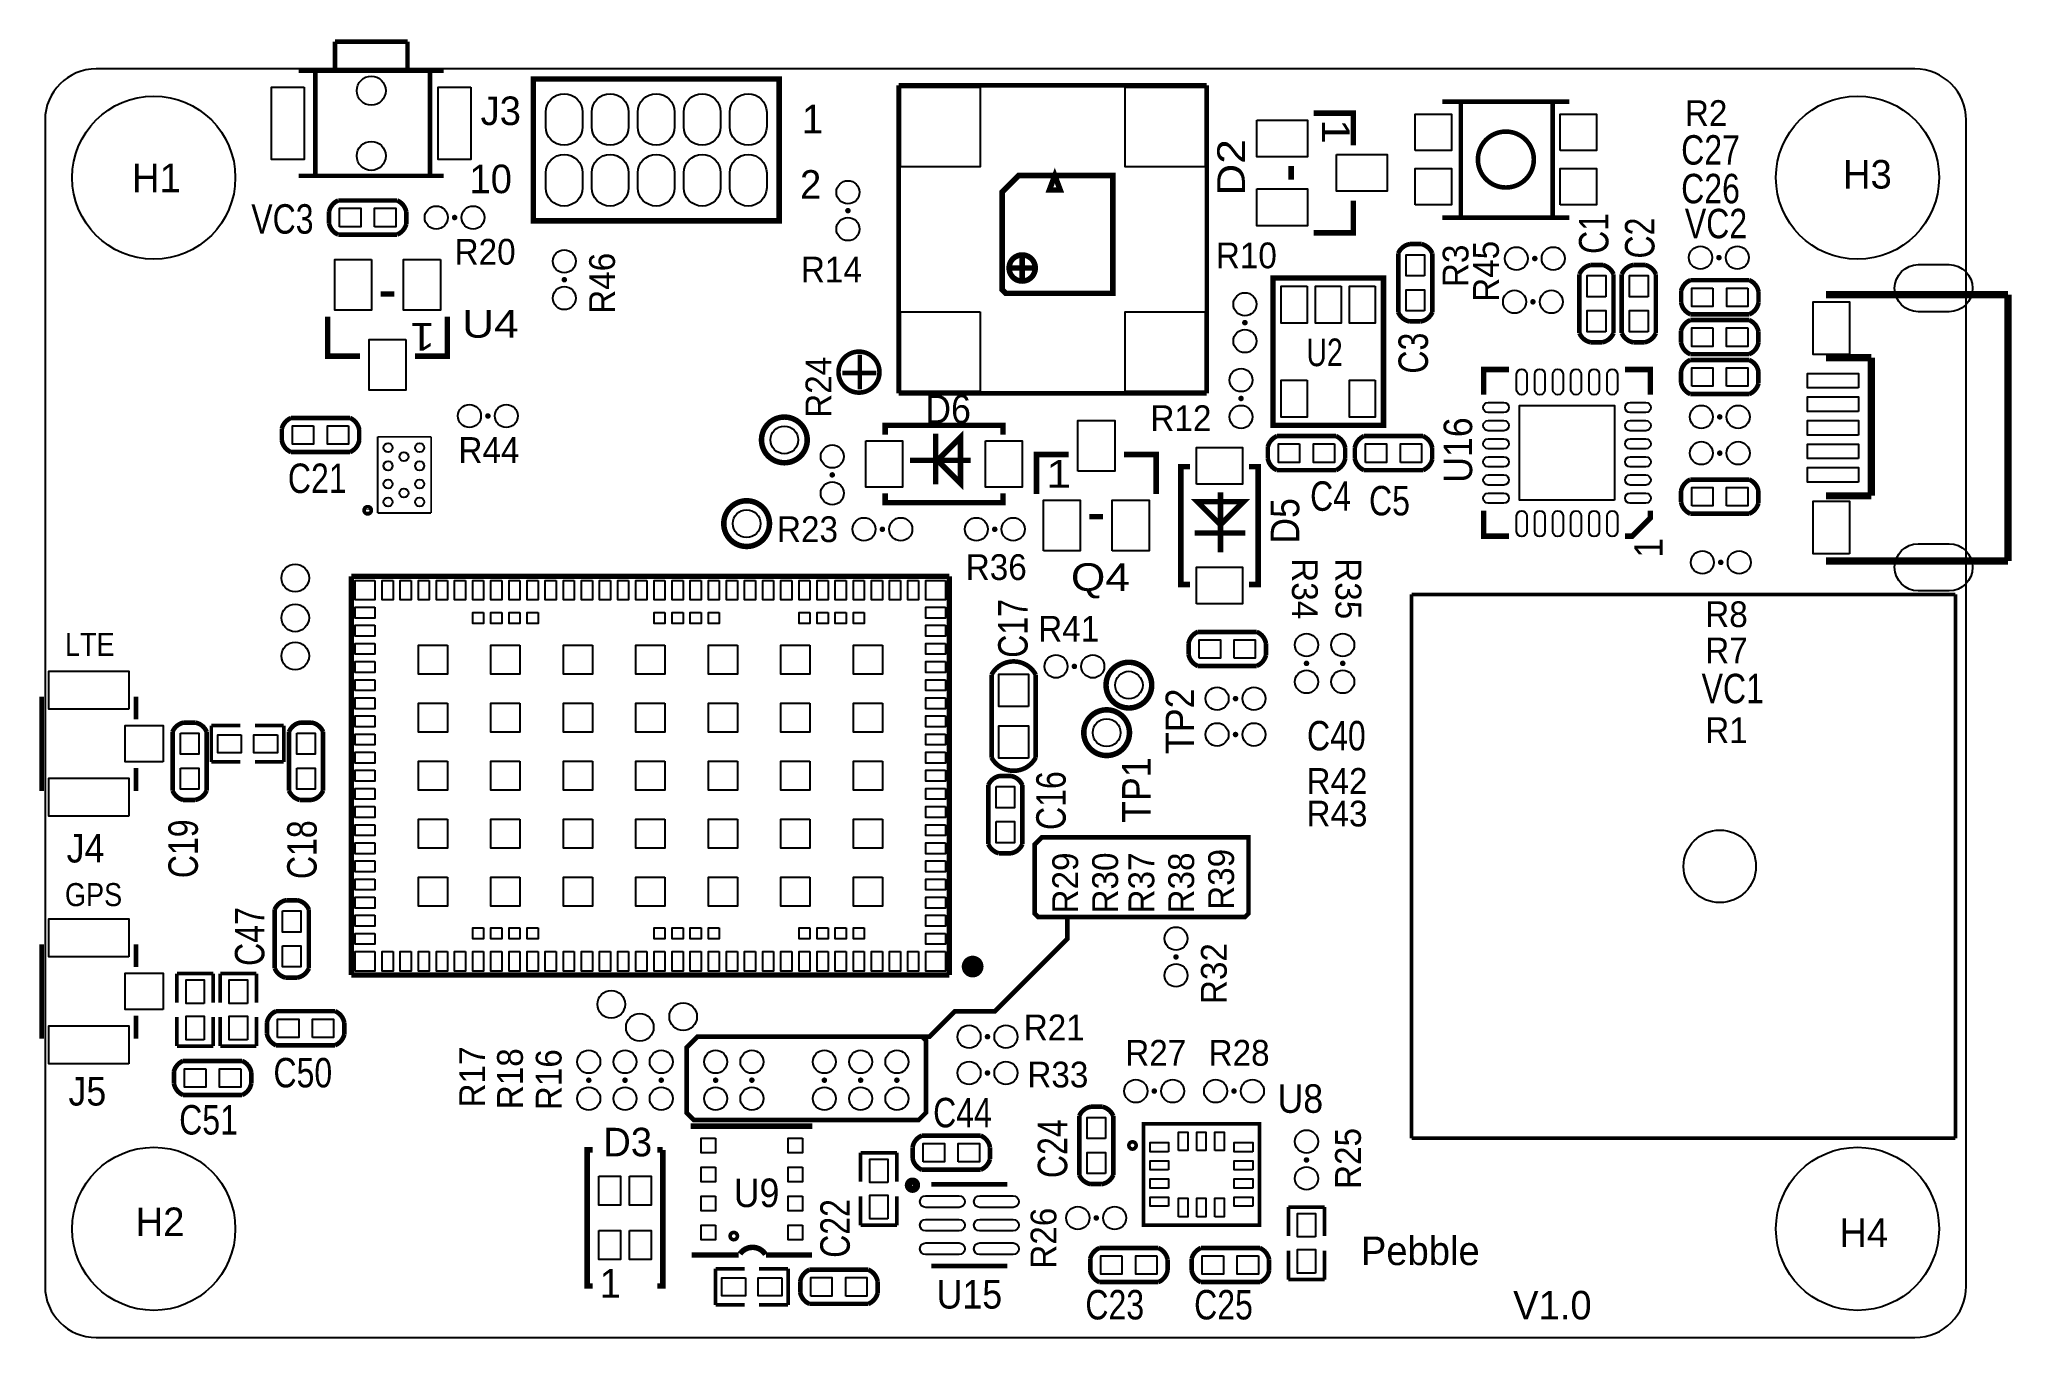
# Model space of a CAD drawing. Extents: x -0.2 to 54.2, y 0 to 35.8.
import ezdxf
from ezdxf.enums import TextEntityAlignment as Align

# ---------------------------------------------------------------- set-up
doc = ezdxf.new("R2010")
doc.units = 0
for name, color, linetype in [('BG_OUTLINE', 254, 'CONTINUOUS'), ('BG_SILKSCREEN_TOP', 6, 'CONTINUOUS'), ('PG_SILKSCREEN_TOP', 6, 'CONTINUOUS'), ('PIN_TOP', 92, 'CONTINUOUS'), ('RD_SILKSCREEN_TOP', 6, 'CONTINUOUS')]:
    doc.layers.add(name, color=color, linetype=linetype)

msp = doc.modelspace()

# ---------------------------------------------------------------- texts
at = {"layer": 'BG_SILKSCREEN_TOP', "width": 0.88}
for s, p in [('LTE', (0.550139, 18.804738)), ('GPS', (0.550139, 11.902999))]:
    msp.add_text(s, height=0.635, dxfattribs=at).set_placement(p)
at = {"layer": 'BG_SILKSCREEN_TOP'}
msp.add_text('Pebble', height=0.7874, dxfattribs=at).set_placement((36.299902, 1.999996))
at = {"layer": 'PG_SILKSCREEN_TOP'}
for s, p in [('1', (20.8788, 33.2232)), ('10', (11.7094, 31.5722)), ('2', (20.828, 31.4198)), ('1', (15.299995, 1.099998)), ('V1.0', (40.499894, 0.499999))]:
    msp.add_text(s, height=0.7874, dxfattribs=at).set_placement(p)
at = {"layer": 'PG_SILKSCREEN_TOP', "width": 1.2}
for rotation, p in [(270, (35.2298, 33.274)), (180, (10.414, 27.9908))]:
    msp.add_text('1', height=0.762, rotation=rotation, dxfattribs=at).set_placement(p, align=Align.CENTER)
msp.add_text('1', height=0.762, dxfattribs=at).set_placement((27.9654, 23.4442), align=Align.CENTER)
at = {"layer": 'PG_SILKSCREEN_TOP'}
for s, height, width, p in [('o', 0.180111, 0.799464, (8.9662, 22.7584)), ('1', 0.7874, 0.935484, (44.6278, 21.5138))]:
    msp.add_text(s, height=height, rotation=90, dxfattribs=dict(at, width=width)).set_placement(p)
at = {"layer": 'RD_SILKSCREEN_TOP'}
msp.add_text('J3', height=0.7874, dxfattribs=at).set_placement((12.573, 33.4518), align=Align.CENTER)
for s, height, width, p in [('R2', 0.7112, 0.964286, (45.2374, 33.4264)), ('C27', 0.8128, 0.8125, (45.1358, 32.3596)), ('C26', 0.8128, 0.8125, (45.1358, 31.2928)), ('VC3', 0.8128, 0.8125, (5.6896, 30.4546)), ('VC2', 0.8128, 0.8125, (45.2374, 30.3276)), ('R20', 0.7112, 0.964286, (11.300003, 29.59989)), ('R10', 0.7112, 0.964286, (32.29991, 29.49989)), ('R14', 0.7112, 0.964286, (20.8534, 29.1084)), ('U4', 0.762, 1.2, (11.5062, 27.5844)), ('U2', 0.762, 0.766667, (34.799905, 26.799896)), ('D6', 0.7874, 0.935484, (24.2824, 25.2222)), ('R12', 0.7112, 0.964286, (30.494478, 25.008002)), ('R44', 0.7112, 0.964286, (11.4046, 24.13)), ('C21', 0.8128, 0.8125, (6.700012, 23.300004)), ('C4', 0.8128, 0.8125, (34.8996, 22.8092)), ('C5', 0.8128, 0.8125, (36.5252, 22.6822)), ('R23', 0.7112, 0.964286, (20.193, 21.9456)), ('R36', 0.7112, 0.964286, (25.399898, 20.900009)), ('Q4', 0.762, 1.2, (28.299893, 20.60001)), ('R8', 0.7112, 0.964286, (45.799908, 19.600012)), ('R41', 0.7112, 0.964286, (27.399894, 19.200012)), ('R7', 0.7112, 0.964286, (45.799908, 18.599988)), ('VC1', 0.8128, 0.8125, (45.699909, 17.49999)), ('C40', 0.8128, 0.8125, (34.813494, 16.199206)), ('R1', 0.7112, 0.964286, (45.799908, 16.399993)), ('R42', 0.7112, 0.964286, (34.799905, 14.999995)), ('R43', 0.7112, 0.964286, (34.799905, 14.099997)), ('R21', 0.7112, 0.964286, (26.999895, 8.200009)), ('R27', 0.7112, 0.964286, (29.79989, 7.50001)), ('R28', 0.7112, 0.964286, (32.09991, 7.50001)), ('C50', 0.8128, 0.8125, (6.301588, 6.901739)), ('R33', 0.7112, 0.964286, (27.099895, 6.900012)), ('C44', 0.8128, 0.8125, (24.500002, 5.799988)), ('U8', 0.7874, 0.935484, (33.999907, 6.199988)), ('C51', 0.8128, 0.8125, (3.700932, 5.601411)), ('U9', 0.7874, 0.935484, (18.999987, 3.599993)), ('C23', 0.8128, 0.8125, (28.699892, 0.499999)), ('C25', 0.8128, 0.8125, (31.699911, 0.499999))]:
    msp.add_text(s, height=height, dxfattribs=dict(at, width=width)).set_placement(p)
for s, height, rotation, width, p in [('D2', 0.762, 90, 1.2, (33.099908, 31.499912)), ('C1', 0.8128, 90, 0.8125, (43.1292, 29.8958)), ('C2', 0.8128, 90, 0.8125, (44.3992, 29.7688)), ('R3', 0.7112, 90, 0.964286, (39.2684, 28.9814)), ('R45', 0.7112, 90, 0.964286, (40.1066, 28.575)), ('R46', 0.7112, 90, 0.964286, (15.7226, 28.2448)), ('C3', 0.8128, 90, 0.8125, (38.1508, 26.5938)), ('R24', 0.7112, 90, 0.964286, (21.6916, 25.3746)), ('D5', 0.7874, 90, 0.935484, (34.599905, 21.900007)), ('R34', 0.7112, 270, 0.964286, (34.399906, 21.500008)), ('R35', 0.7112, 270, 0.964286, (35.599903, 21.500008)), ('C17', 0.8128, 90, 0.8125, (27.106829, 18.754725)), ('TP2', 0.7874, 90, 0.935484, (31.699911, 16.099993)), ('TP1', 0.7874, 90, 0.935484, (30.499888, 14.199997)), ('C16', 0.8128, 90, 0.8125, (28.157094, 14.003528)), ('C19', 0.8128, 90, 0.8125, (4.2164, 12.6746)), ('C18', 0.8128, 90, 0.8125, (7.493, 12.6492)), ('R29', 0.7112, 90, 0.964286, (28.499892, 11.700002)), ('R30', 0.7112, 90, 0.964286, (29.59989, 11.700002)), ('R37', 0.7112, 90, 0.964286, (30.599888, 11.700002)), ('R38', 0.7112, 90, 0.964286, (31.699911, 11.700002)), ('R39', 0.7112, 90, 0.964286, (32.799909, 11.800002)), ('C47', 0.8128, 90, 0.8125, (6.051525, 10.252583)), ('R32', 0.7112, 90, 0.964286, (32.599909, 9.200007)), ('R17', 0.7112, 90, 0.964286, (12.1412, 6.35)), ('R18', 0.7112, 90, 0.964286, (13.1826, 6.2992)), ('R16', 0.7112, 90, 0.964286, (14.2494, 6.2738)), ('C24', 0.8128, 90, 0.8125, (28.199893, 4.399991)), ('R25', 0.7112, 90, 0.964286, (36.299902, 4.099992)), ('C22', 0.8128, 90, 0.8125, (22.200006, 2.199996)), ('R26', 0.7112, 90, 0.964286, (27.899893, 1.899996))]:
    msp.add_text(s, height=height, rotation=rotation, dxfattribs=dict(at, width=width)).set_placement(p)
for s, p in [('H1', (2.399995, 31.599911)), ('H3', (49.599901, 31.699911)), ('D3', (15.399995, 4.99999)), ('H2', (2.499995, 2.799994)), ('H4', (49.499901, 2.499995))]:
    msp.add_text(s, height=0.7874, dxfattribs=at).set_placement(p)
at = {"layer": 'RD_SILKSCREEN_TOP', "width": 0.935484}
msp.add_text('U16', height=0.7874, rotation=90, dxfattribs=at).set_placement((39.37, 24.4856), align=Align.CENTER)
for s, p in [('J4', (1.1176, 13.1064)), ('J5', (1.1684, 6.4008)), ('U15', (25.499898, 0.799998))]:
    msp.add_text(s, height=0.7874, dxfattribs=at).set_placement(p, align=Align.CENTER)

# ---------------------------------------------------------------- linework, layer by layer
at = {"layer": 'BG_OUTLINE'}
msp.add_lwpolyline([(1.414196, 0), (51.5858, 0, 0.414212), (52.999996, 1.414196), (52.999996, 33.58581, 0.414212), (51.5858, 35.000006), (1.414196, 35.000006, 0.414211), (0, 33.58581), (0, 1.414196, 0.414212)], format="xyb", close=True, dxfattribs=at)
at = {"layer": 'BG_SILKSCREEN_TOP', "const_width": 0.127}
for points in [[(27.299895, 13.599998), (27.499894, 13.799998), (33.199908, 13.799998), (33.199908, 11.700002), (33.099908, 11.600002), (27.399894, 11.600002), (27.299895, 11.700002), (27.299895, 13.599998)], [(24.200002, 8.300009), (24.400002, 8.300009), (25.099899, 9.000007), (26.199897, 9.000007), (28.199893, 11.000003), (28.199893, 11.600002)], [(17.69999, 8.000009), (17.69999, 6.199988), (17.89999, 5.999988), (24.100003, 5.999988), (24.300002, 6.199988), (24.300002, 8.200009), (24.200002, 8.300009), (17.999989, 8.300009), (17.69999, 8.000009)]]:
    msp.add_lwpolyline(points, dxfattribs=at)
at = {"layer": 'PG_SILKSCREEN_TOP'}
for points, const_width in [([(8.000009, 35.749992), (10.000005, 35.749992)], 0.127), ([(8.000009, 34.950095), (8.000009, 35.749992)], 0.127), ([(10.000005, 35.749992), (10.000005, 34.950095)], 0.127), ([(7.000011, 34.950095), (11.000003, 34.950095)], 0.127), ([(7.457211, 32.024599), (7.457211, 34.924695)], 0.127), ([(10.000005, 34.950095), (8.000009, 34.950095)], 0.127), ([(10.619003, 34.924695), (10.619003, 32.024599)], 0.127), ([(20.250912, 30.809209), (13.469112, 30.809209), (13.469112, 34.720809), (20.250912, 34.720809), (20.250912, 30.809209)], 0.1524), ([(23.550093, 34.549893), (32.049898, 34.549893)], 0.127), ([(23.550093, 26.050088), (23.550093, 34.549893)], 0.127), ([(32.049898, 34.549893), (32.049898, 26.050088)], 0.127), ([(35.0012, 33.782), (36.0934, 33.782), (36.0934, 32.893)], 0.1524), ([(38.550012, 34.100008), (42.050106, 34.100008)], 0.127), ([(39.058012, 30.925491), (39.058012, 34.125408)], 0.127), ([(41.592906, 34.100008), (41.592906, 30.900091)], 0.127), ([(11.000003, 32.049999), (7.000011, 32.049999)], 0.127), ([(26.406653, 31.507938), (26.406653, 28.907283), (26.506678, 28.807258), (29.457421, 28.807258), (29.457421, 32.058077), (26.856766, 32.058077), (26.406653, 31.607963), (26.406653, 31.507938)], 0.1524), ([(27.857018, 32.058077), (27.70698, 31.657976), (28.007056, 31.657976), (27.857018, 32.058077)], 0.1524), ([(34.3789, 32.319011), (34.3789, 31.942989)], 0.1524), ([(36.0934, 31.369), (36.0934, 30.48), (35.0012, 30.48)], 0.1524), ([(42.050106, 30.900091), (38.550012, 30.900091)], 0.127), ([(26.956791, 29.857522), (26.956791, 29.207358)], 0.1524), ([(26.606703, 29.507434), (27.30688, 29.507434)], 0.1524), ([(9.636811, 28.7909), (9.260789, 28.7909)], 0.1524), ([(36.924005, 25.167996), (36.924005, 29.231996), (33.876005, 29.231996), (33.876005, 25.167996), (36.924005, 25.167996)], 0.1524), ([(54.150006, 28.775101), (49.130001, 28.775101)], 0.199898), ([(54.150006, 21.424798), (54.150006, 28.775101)], 0.199898), ([(8.6868, 27.0764), (7.7978, 27.0764), (7.7978, 28.1686)], 0.1524), ([(11.0998, 28.1686), (11.0998, 27.0764), (10.2108, 27.0764)], 0.1524), ([(22.933101, 26.612901), (21.999397, 26.612901)], 0.127), ([(22.4774, 26.157809), (22.4774, 27.114094)], 0.127), ([(40.386203, 26.709395), (39.686205, 26.709395), (39.686205, 26.009397)], 0.151994), ([(44.286195, 26.009397), (44.286195, 26.709395), (43.586197, 26.709395)], 0.151994), ([(49.130001, 27.037005), (50.381891, 27.037005)], 0.199898), ([(50.381891, 27.037005), (50.381891, 23.22289)], 0.199898), ([(32.049898, 26.050088), (23.550093, 26.050088)], 0.127), ([(23.174401, 24.912803), (23.174401, 25.166803), (26.425601, 25.166803), (26.425601, 24.912803)], 0.1524), ([(10.650093, 24.849988), (9.17509, 24.849988)], 0.050013), ([(9.17509, 24.849988), (9.17509, 22.749993)], 0.050013), ([(10.650093, 22.749993), (10.650093, 24.849988)], 0.050013), ([(24.622201, 24.201603), (25.257201, 23.566603), (25.257201, 24.836603), (24.622201, 24.201603), (23.860201, 24.201603)], 0.1524), ([(24.571401, 23.541203), (24.571401, 24.938203)], 0.1524), ([(24.647601, 24.201603), (25.536601, 24.201603)], 0.1524), ([(27.348993, 23.271404), (27.348993, 24.363604), (28.237993, 24.363604)], 0.1524), ([(29.761993, 24.363604), (30.650993, 24.363604), (30.650993, 23.271404)], 0.1524), ([(31.587211, 20.774406), (31.333211, 20.774406), (31.333211, 24.025606), (31.587211, 24.025606)], 0.1524), ([(33.212811, 24.025606), (33.466811, 24.025606), (33.466811, 20.774406), (33.212811, 20.774406)], 0.1524), ([(26.425601, 23.287203), (26.425601, 23.033203), (23.174401, 23.033203), (23.174401, 23.287203)], 0.1524), ([(32.425411, 22.425406), (33.060411, 23.060406), (31.790411, 23.060406), (32.425411, 22.425406), (32.425411, 21.663406)], 0.1524), ([(32.425411, 22.425406), (32.425411, 23.314406)], 0.1524), ([(39.686205, 22.809403), (39.686205, 22.109405), (40.386203, 22.109405)], 0.151994), ([(44.286195, 22.809403), (44.286195, 22.609404), (43.786196, 22.109405), (43.586197, 22.109405)], 0.151994), ([(50.381891, 23.22289), (49.130001, 23.22289)], 0.199898), ([(9.17509, 22.749993), (10.650093, 22.749993)], 0.050013), ([(28.812007, 22.649104), (29.188004, 22.649104)], 0.1524), ([(33.111211, 22.196806), (31.714211, 22.196806)], 0.1524), ([(49.130001, 21.424798), (54.150006, 21.424798)], 0.199898), ([(8.450097, 21.00011), (8.450097, 9.999904)], 0.150089), ([(24.949912, 21.00011), (8.450097, 21.00011)], 0.150089), ([(24.949912, 9.999904), (24.949912, 21.00011)], 0.150089), ([(37.699899, 20.500111), (52.700098, 20.500111)], 0.100101), ([(37.699899, 5.499887), (37.699899, 20.500111)], 0.100101), ([(52.700098, 20.500111), (52.700098, 5.499887)], 0.100101), ([(-0.090195, 15.083003), (-0.090195, 17.682997)], 0.127), ([(2.509799, 17.682997), (2.509799, 17.053103)], 0.127), ([(4.588002, 16.882897), (5.388102, 16.882897)], 0.100101), ([(4.588002, 15.882899), (4.588002, 16.882897)], 0.100101), ([(5.788203, 16.882897), (6.587998, 16.882897)], 0.100101), ([(6.587998, 16.882897), (6.587998, 15.882899)], 0.100101), ([(5.388102, 15.882899), (4.588002, 15.882899)], 0.100101), ([(6.587998, 15.882899), (5.788203, 15.882899)], 0.100101), ([(2.509799, 15.083003), (2.509799, 15.712897)], 0.127), ([(-0.090195, 8.250403), (-0.090195, 10.850397)], 0.127), ([(2.509799, 10.850397), (2.509799, 10.220503)], 0.127), ([(3.640099, 10.042398), (4.640097, 10.042398)], 0.100101), ([(3.640099, 9.242298), (3.640099, 10.042398)], 0.100101), ([(4.640097, 10.042398), (4.640097, 9.242298)], 0.100101), ([(4.833925, 10.042398), (5.833923, 10.042398)], 0.100101), ([(4.833925, 9.242298), (4.833925, 10.042398)], 0.100101), ([(5.833923, 10.042398), (5.833923, 9.242298)], 0.100101), ([(8.450097, 9.999904), (24.949912, 9.999904)], 0.150089), ([(2.509799, 8.250403), (2.509799, 8.880297)], 0.127), ([(3.640099, 8.042402), (3.640099, 8.842197)], 0.100101), ([(4.640097, 8.842197), (4.640097, 8.042402)], 0.100101), ([(4.833925, 8.042402), (4.833925, 8.842197)], 0.100101), ([(5.833923, 8.842197), (5.833923, 8.042402)], 0.100101), ([(4.640097, 8.042402), (3.640099, 8.042402)], 0.100101), ([(5.833923, 8.042402), (4.833925, 8.042402)], 0.100101), ([(21.171103, 5.830011), (17.810912, 5.830011)], 0.1524), ([(30.300092, 5.899988), (33.499908, 5.899988), (33.499908, 3.099994), (30.300092, 3.099994), (30.300092, 5.899988)], 0.100101), ([(52.700098, 5.499887), (37.699899, 5.499887)], 0.100101), ([(15.110993, 5.17779), (14.957095, 5.17779), (14.957095, 1.422197), (15.110993, 1.422197)], 0.1524), ([(16.888993, 1.422197), (17.042892, 1.422197), (17.042892, 5.17779)], 0.1524), ([(17.042892, 5.17779), (16.888993, 5.17779)], 0.1524), ([(22.499904, 5.09999), (23.499902, 5.09999)], 0.100101), ([(22.499904, 4.29989), (22.499904, 5.09999)], 0.100101), ([(23.499902, 5.09999), (23.499902, 4.29989)], 0.100101), ([(22.499904, 3.099994), (22.499904, 3.899789)], 0.100101), ([(23.499902, 3.899789), (23.499902, 3.099994)], 0.100101), ([(24.449989, 4.223995), (26.55001, 4.223995)], 0.127), ([(34.299906, 3.599993), (35.299904, 3.599993)], 0.100101), ([(34.299906, 2.799893), (34.299906, 3.599993)], 0.100101), ([(35.299904, 3.599993), (35.299904, 2.799893)], 0.100101), ([(23.499902, 3.099994), (22.499904, 3.099994)], 0.100101), ([(17.837099, 2.277008), (19.136004, 2.2765)], 0.1524), ([(19.885812, 2.277008), (21.158911, 2.277008)], 0.1524), ([(34.299906, 1.599997), (34.299906, 2.399792)], 0.100101), ([(35.299904, 2.399792), (35.299904, 1.599997)], 0.100101), ([(18.499988, 1.899895), (19.300088, 1.899895)], 0.100101), ([(18.499988, 0.899897), (18.499988, 1.899895)], 0.100101), ([(19.700189, 1.899895), (20.50001, 1.899895)], 0.100101), ([(20.50001, 1.899895), (20.50001, 0.899897)], 0.100101), ([(26.55001, 1.975993), (24.449989, 1.975993)], 0.127), ([(35.299904, 1.599997), (34.299906, 1.599997)], 0.100101), ([(19.300088, 0.899897), (18.499988, 0.899897)], 0.100101), ([(20.50001, 0.899897), (19.700189, 0.899897)], 0.100101)]:
    msp.add_lwpolyline(points, dxfattribs=dict(at, const_width=const_width))
for points, const_width in [([(41.071394, 32.500011, 1.000004), (39.528166, 32.500062, 0.999996), (41.071394, 32.500011)], 0.127), ([(8.087208, 31.369889), (9.712808, 31.369889, -0.255996), (9.966808, 31.052389), (9.966808, 30.722189, -0.234208), (9.712808, 30.430089), (8.087208, 30.430089, -0.255995), (7.833208, 30.747589), (7.833208, 31.052389, -0.256001), (8.087208, 31.369889)], 0.127), ([(22.1869, 31.0896, 1.000097), (22.110725, 31.089575, 0.999903), (22.1869, 31.0896)], 0.0762), ([(11.338103, 30.899989, 0.999955), (11.261903, 30.900014, 1.000045), (11.338103, 30.899989)], 0.0762), ([(27.156842, 29.207358, 1), (26.756741, 29.80751, 1), (27.156842, 29.207358)], 0.1524), ([(37.330101, 28.287193), (37.330101, 29.912793, -0.255998), (37.647601, 30.166793), (37.977801, 30.166793, -0.234215), (38.269901, 29.912793), (38.269901, 28.287193, -0.255993), (37.952401, 28.033193), (37.647601, 28.033193, -0.255993), (37.330101, 28.287193)], 0.127), ([(41.135275, 29.7688, 0.999919), (41.0591, 29.768825, 1.000081), (41.135275, 29.7688)], 0.0762), ([(42.3291, 27.7114), (42.3291, 29.337, -0.255994), (42.6466, 29.591), (42.9768, 29.591, -0.234214), (43.2689, 29.337), (43.2689, 27.7114, -0.255997), (42.9514, 27.4574), (42.6466, 27.4574, -0.255995), (42.3291, 27.7114)], 0.127), ([(43.4975, 27.7114), (43.4975, 29.337, -0.255994), (43.815, 29.591), (44.1452, 29.591, -0.234209), (44.4373, 29.337), (44.4373, 27.7114, -0.255997), (44.1198, 27.4574), (43.815, 27.4574, -0.256), (43.4975, 27.7114)], 0.127), ([(46.2153, 29.7942, 1.000013), (46.139125, 29.794175, 0.999987), (46.2153, 29.7942)], 0.0762), ([(14.3637, 29.1846, 1), (14.2875, 29.1846, 1), (14.3637, 29.1846)], 0.0762), ([(47.0154, 28.2321), (45.3898, 28.2321, -0.255996), (45.1358, 28.5496), (45.1358, 28.8798, -0.234217), (45.3898, 29.1719), (47.0154, 29.1719, -0.255995), (47.2694, 28.8544), (47.2694, 28.5496, -0.255991), (47.0154, 28.2321)], 0.127), ([(41.0845, 28.575, 1), (41.0083, 28.575, 1), (41.0845, 28.575)], 0.0762), ([(33.13811, 27.999995, 1.000136), (33.061885, 27.999995, 0.999864), (33.13811, 27.999995)], 0.0762), ([(47.012809, 27.130096), (45.387209, 27.130096, -0.255997), (45.133209, 27.447596), (45.133209, 27.777796, -0.234216), (45.387209, 28.069896), (47.012809, 28.069896, -0.255994), (47.266809, 27.752396), (47.266809, 27.447596, -0.255991), (47.012809, 27.130096)], 0.127), ([(23.020198, 26.635507, 0.999995), (21.888933, 26.635583, 1.000005), (23.020198, 26.635507)], 0.127), ([(45.387209, 26.969898), (47.012809, 26.969898, -0.255993), (47.266809, 26.652398), (47.266809, 26.322198, -0.23421), (47.012809, 26.030098), (45.387209, 26.030098, -0.255998), (45.133209, 26.347598), (45.133209, 26.652398, -0.255999), (45.387209, 26.969898)], 0.127), ([(33.0327, 25.908, 1.000021), (32.956475, 25.908, 0.999979), (33.0327, 25.908)], 0.0762), ([(8.41281, 24.430101), (6.78721, 24.430101, -0.255999), (6.53321, 24.747601), (6.53321, 25.077801, -0.234215), (6.78721, 25.369901), (8.41281, 25.369901, -0.255992), (8.66681, 25.052401), (8.66681, 24.747601, -0.255992), (8.41281, 24.430101)], 0.127), ([(12.2555, 25.4254, 1), (12.1793, 25.4254, 1), (12.2555, 25.4254)], 0.0762), ([(21.02673, 24.765, 1), (19.76567, 24.765, 1), (21.02673, 24.765)], 0.1524), ([(46.238109, 25.4, 1), (46.161884, 25.4, 1), (46.238109, 25.4)], 0.0762), ([(35.612807, 23.930102), (33.987207, 23.930102, -0.255998), (33.733207, 24.247602), (33.733207, 24.577802, -0.234214), (33.987207, 24.869902), (35.612807, 24.869902, -0.255993), (35.866807, 24.552402), (35.866807, 24.247602, -0.255994), (35.612807, 23.930102)], 0.127), ([(36.387202, 24.869902), (38.012802, 24.869902, -0.255994), (38.266802, 24.552402), (38.266802, 24.222202, -0.234213), (38.012802, 23.930102), (36.387202, 23.930102, -0.255997), (36.133202, 24.247602), (36.133202, 24.552402, -0.255996), (36.387202, 24.869902)], 0.127), ([(46.238109, 24.400002, 0.999948), (46.161884, 24.400002, 1.000052), (46.238109, 24.400002)], 0.0762), ([(21.7551, 23.7998, 0.999903), (21.6789, 23.799825, 1.000097), (21.7551, 23.7998)], 0.0762), ([(45.387209, 23.669904), (47.012809, 23.669904, -0.255991), (47.266809, 23.352404), (47.266809, 23.022204, -0.234211), (47.012809, 22.730104), (45.387209, 22.730104, -0.255999), (45.133209, 23.047604), (45.133209, 23.352404, -0.255997), (45.387209, 23.669904)], 0.127), ([(9.001912, 22.823399, 1.000056), (8.801583, 22.823399, 0.999944), (9.001912, 22.823399)], 0.100101), ([(19.985406, 22.455657, 1), (18.724347, 22.455657, 1), (19.985406, 22.455657)], 0.1524), ([(23.138105, 22.300006, 0.999837), (23.061905, 22.300006, 1.000163), (23.138105, 22.300006)], 0.0762), ([(26.238098, 22.300006, 0.999837), (26.161898, 22.300006, 1.000163), (26.238098, 22.300006)], 0.0762), ([(46.2661, 21.3868, 1.00015), (46.189875, 21.386775, 0.99985), (46.2661, 21.3868)], 0.0762), ([(31.8008, 19.4691), (33.4264, 19.4691, -0.255995), (33.6804, 19.1516), (33.6804, 18.8214, -0.234207), (33.4264, 18.5293), (31.8008, 18.5293, -0.255996), (31.5468, 18.8468), (31.5468, 19.1516, -0.256002), (31.8008, 19.4691)], 0.127), ([(27.3304, 16.002), (27.3304, 18.288, 0.599559), (26.1112, 18.288)], 0.127), ([(28.4353, 18.5166, 1), (28.3591, 18.5166, 1), (28.4353, 18.5166)], 0.0762), ([(30.530394, 17.999989, 0.999997), (29.269614, 18.000015, 1.000003), (30.530394, 17.999989)], 0.1524), ([(34.838107, 18.599988, 0.999976), (34.761881, 18.600014, 1.000024), (34.838107, 18.599988)], 0.0762), ([(35.838105, 18.599988, 0.999976), (35.761905, 18.600014, 1.000024), (35.838105, 18.599988)], 0.0762), ([(26.1112, 18.288), (26.1112, 16.002, 0.599559), (27.3304, 16.002)], 0.127), ([(32.8803, 17.6276, 1), (32.8041, 17.6276, 1), (32.8803, 17.6276)], 0.0762), ([(4.4577, 16.7132), (4.4577, 15.0876, -0.255995), (4.1402, 14.8336), (3.81, 14.8336, -0.234209), (3.5179, 15.0876), (3.5179, 16.7132, -0.255996), (3.8354, 16.9672), (4.1402, 16.9672, -0.256), (4.4577, 16.7132)], 0.127), ([(7.669911, 16.712794), (7.669911, 15.087194, -0.255991), (7.352411, 14.833194), (7.022211, 14.833194, -0.234214), (6.730111, 15.087194), (6.730111, 16.712794, -0.256), (7.047611, 16.966794), (7.352411, 16.966794, -0.255995), (7.669911, 16.712794)], 0.127), ([(29.916603, 16.6878, 0.999992), (28.655823, 16.687825, 1.000008), (29.916603, 16.6878)], 0.1524), ([(32.8803, 16.637, 1), (32.8041, 16.637, 1), (32.8803, 16.637)], 0.0762), ([(26.9621, 15.24), (26.9621, 13.6144, -0.255995), (26.6446, 13.3604), (26.3144, 13.3604, -0.234211), (26.0223, 13.6144), (26.0223, 15.24, -0.255996), (26.3398, 15.494), (26.6446, 15.494, -0.255998), (26.9621, 15.24)], 0.127), ([(7.2771, 11.811), (7.2771, 10.1854, -0.255997), (6.9596, 9.9314), (6.6294, 9.9314, -0.234219), (6.3373, 10.1854), (6.3373, 11.811, -0.255994), (6.6548, 12.065), (6.9596, 12.065, -0.255989), (7.2771, 11.811)], 0.127), ([(25.740106, 10.235108, 1.000037), (25.439903, 10.235057, 0.999963), (25.740106, 10.235108)], 0.299999), ([(31.238088, 10.500004, 0.999884), (31.161914, 10.500004, 1.000116), (31.238088, 10.500004)], 0.0762), ([(6.3754, 9.0043), (8.001, 9.0043, -0.255992), (8.255, 8.6868), (8.255, 8.3566, -0.234209), (8.001, 8.0645), (6.3754, 8.0645, -0.255999), (6.1214, 8.382), (6.1214, 8.6868, -0.256), (6.3754, 9.0043)], 0.127), ([(26.038099, 8.300009, 1.000102), (25.961899, 8.299983, 0.999898), (26.038099, 8.300009)], 0.0762), ([(5.4356, 6.6929), (3.81, 6.6929, -0.256002), (3.556, 7.0104), (3.556, 7.3406, -0.234214), (3.81, 7.6327), (5.4356, 7.6327, -0.255988), (5.6896, 7.3152), (5.6896, 7.0104, -0.255995), (5.4356, 6.6929)], 0.127), ([(15.038095, 7.100011, 1.000039), (14.961895, 7.099986, 0.999961), (15.038095, 7.100011)], 0.0762), ([(16.038093, 7.100011, 1.000039), (15.961919, 7.099986, 0.999961), (16.038093, 7.100011)], 0.0762), ([(17.038091, 7.100011, 1.000039), (16.961917, 7.099986, 0.999961), (17.038091, 7.100011)], 0.0762), ([(18.538088, 7.100011, 1.000039), (18.461914, 7.099986, 0.999961), (18.538088, 7.100011)], 0.0762), ([(19.538112, 7.100011, 1.000039), (19.461886, 7.099986, 0.999961), (19.538112, 7.100011)], 0.0762), ([(21.538108, 7.100011, 1.000039), (21.461882, 7.099986, 0.999961), (21.538108, 7.100011)], 0.0762), ([(22.538106, 7.100011, 1.000039), (22.461906, 7.099986, 0.999961), (22.538106, 7.100011)], 0.0762), ([(23.538104, 7.100011, 1.000039), (23.461904, 7.099986, 0.999961), (23.538104, 7.100011)], 0.0762), ([(26.038099, 7.300011, 1.00005), (25.961899, 7.299985, 0.99995), (26.038099, 7.300011)], 0.0762), ([(30.63809, 6.800012, 1.000024), (30.561915, 6.799986, 0.999976), (30.63809, 6.800012)], 0.0762), ([(32.838111, 6.800012, 1.000024), (32.761885, 6.799986, 0.999976), (32.838111, 6.800012)], 0.0762), ([(28.530093, 4.487189), (28.530093, 6.112789, -0.255997), (28.847593, 6.366789), (29.177793, 6.366789, -0.234217), (29.469893, 6.112789), (29.469893, 4.487189, -0.255994), (29.152393, 4.233189), (28.847593, 4.233189, -0.25599), (28.530093, 4.487189)], 0.127), ([(24.187201, 5.56989), (25.812801, 5.56989, -0.255998), (26.066801, 5.25239), (26.066801, 4.92219, -0.23421), (25.812801, 4.63009), (24.187201, 4.63009, -0.255993), (23.933201, 4.94759), (23.933201, 5.25239, -0.255998), (24.187201, 5.56989)], 0.127), ([(30.099991, 5.299989, 0.999979), (29.900016, 5.300015, 1.000021), (30.099991, 5.299989)], 0.100101), ([(34.838107, 4.89999, 0.999924), (34.761881, 4.900016, 1.000076), (34.838107, 4.89999)], 0.0762), ([(24.041989, 4.203192, 0.999958), (23.818418, 4.203217, 1.000042), (24.041989, 4.203192)], 0.199898), ([(29.038093, 3.299993, 0.99984), (28.961918, 3.300019, 1.00016), (29.038093, 3.299993)], 0.0762), ([(19.10019, 2.799994, 1.000056), (18.89981, 2.799994, 0.999944), (19.10019, 2.799994)], 0.100101), ([(19.46341, 2.485288, 0.211301), (19.173088, 2.309012)], 0.1524), ([(19.873112, 2.291994, 0.292992), (19.46341, 2.485288)], 0.1524), ([(30.712791, 1.530096), (29.087191, 1.530096, -0.255992), (28.833191, 1.847596), (28.833191, 2.177796, -0.234211), (29.087191, 2.469896), (30.712791, 2.469896, -0.255999), (30.966791, 2.152396), (30.966791, 1.847596, -0.255997), (30.712791, 1.530096)], 0.127), ([(33.512811, 1.530096), (31.887211, 1.530096, -0.255998), (31.633211, 1.847596), (31.633211, 2.177796, -0.234217), (31.887211, 2.469896), (33.512811, 2.469896, -0.255993), (33.766811, 2.152396), (33.766811, 1.847596, -0.255991), (33.512811, 1.530096)], 0.127), ([(21.087207, 1.869897), (22.712807, 1.869897, -0.255994), (22.966807, 1.552397), (22.966807, 1.222197, -0.23421), (22.712807, 0.930097), (21.087207, 0.930097, -0.255997), (20.833207, 1.247597), (20.833207, 1.552397, -0.255998), (21.087207, 1.869897)], 0.127)]:
    msp.add_lwpolyline(points, format="xyb", dxfattribs=dict(at, const_width=const_width))
at = {"layer": 'PIN_TOP'}
for points in [[(7.14996, 34.500007), (7.14996, 32.500011), (6.250064, 32.500011), (6.250064, 34.500007)], [(11.749951, 34.500007), (11.749951, 32.500011), (10.850055, 32.500011), (10.850055, 34.500007)], [(25.799847, 34.500033), (25.799847, 32.300139), (23.599953, 32.300139), (23.599953, 34.500033)], [(32.000038, 34.500033), (32.000038, 32.300139), (29.800144, 32.300139), (29.800144, 34.500033)], [(37.800001, 32.7501), (37.800001, 33.750098), (38.799999, 33.750098), (38.799999, 32.7501)], [(41.799993, 32.7501), (41.799993, 33.750098), (42.799991, 33.750098), (42.799991, 32.7501)], [(33.431505, 33.589011), (34.828505, 33.589011), (34.828505, 32.573011), (33.431505, 32.573011)], [(35.631095, 32.639), (37.028095, 32.639), (37.028095, 31.623), (35.631095, 31.623)], [(37.800001, 31.249925), (37.800001, 32.249923), (38.799999, 32.249923), (38.799999, 31.249925)], [(41.799993, 31.249925), (41.799993, 32.249923), (42.799991, 32.249923), (42.799991, 31.249925)], [(33.431505, 31.688989), (34.828505, 31.688989), (34.828505, 30.672989), (33.431505, 30.672989)], [(8.125308, 30.645989), (8.125308, 31.153989), (8.709508, 31.153989), (8.709508, 30.645989)], [(9.090508, 30.645989), (9.090508, 31.153989), (9.674708, 31.153989), (9.674708, 30.645989)], [(9.006789, 29.738295), (9.006789, 28.341295), (7.990789, 28.341295), (7.990789, 29.738295)], [(10.906811, 29.738295), (10.906811, 28.341295), (9.890811, 28.341295), (9.890811, 29.738295)], [(38.054001, 29.290493), (37.546001, 29.290493), (37.546001, 29.874693), (38.054001, 29.874693)], [(34.815805, 29.003396), (34.815805, 27.987396), (34.104605, 27.987396), (34.104605, 29.003396)], [(35.755605, 29.003396), (35.755605, 27.987396), (35.044405, 27.987396), (35.044405, 29.003396)], [(36.695405, 29.003396), (36.695405, 27.987396), (35.984205, 27.987396), (35.984205, 29.003396)], [(38.054001, 28.325293), (37.546001, 28.325293), (37.546001, 28.909493), (38.054001, 28.909493)], [(43.053, 28.7147), (42.545, 28.7147), (42.545, 29.2989), (43.053, 29.2989)], [(44.2214, 28.7147), (43.7134, 28.7147), (43.7134, 29.2989), (44.2214, 29.2989)], [(46.0121, 28.956), (46.0121, 28.448), (45.4279, 28.448), (45.4279, 28.956)], [(46.9773, 28.956), (46.9773, 28.448), (46.3931, 28.448), (46.3931, 28.956)], [(25.799847, 28.299842), (25.799847, 26.099948), (23.599953, 26.099948), (23.599953, 28.299842)], [(32.000038, 28.299842), (32.000038, 26.099948), (29.800144, 26.099948), (29.800144, 28.299842)], [(43.053, 27.7495), (42.545, 27.7495), (42.545, 28.3337), (43.053, 28.3337)], [(44.2214, 27.7495), (43.7134, 27.7495), (43.7134, 28.3337), (44.2214, 28.3337)], [(49.780088, 27.125054), (48.78009, 27.125054), (48.78009, 28.575165), (49.780088, 28.575165)], [(46.009509, 27.853996), (46.009509, 27.345996), (45.425309, 27.345996), (45.425309, 27.853996)], [(46.974709, 27.853996), (46.974709, 27.345996), (46.390509, 27.345996), (46.390509, 27.853996)], [(9.9568, 27.538705), (9.9568, 26.141705), (8.9408, 26.141705), (8.9408, 27.538705)], [(45.425309, 26.245998), (45.425309, 26.753998), (46.009509, 26.753998), (46.009509, 26.245998)], [(46.390509, 26.245998), (46.390509, 26.753998), (46.974709, 26.753998), (46.974709, 26.245998)], [(34.815805, 26.412596), (34.815805, 25.396596), (34.104605, 25.396596), (34.104605, 26.412596)], [(36.695405, 26.412596), (36.695405, 25.396596), (35.984205, 25.396596), (35.984205, 26.412596)], [(50.024995, 26.199998), (48.624998, 26.199998), (48.624998, 26.599998), (50.024995, 26.599998)], [(43.2943, 23.1013), (40.6781, 23.1013), (40.6781, 25.7175), (43.2943, 25.7175)], [(50.024995, 25.550012), (48.624998, 25.550012), (48.624998, 25.950012), (50.024995, 25.950012)], [(7.40951, 25.154001), (7.40951, 24.646001), (6.82531, 24.646001), (6.82531, 25.154001)], [(8.37471, 25.154001), (8.37471, 24.646001), (7.79051, 24.646001), (7.79051, 25.154001)], [(28.491993, 23.901298), (28.491993, 25.298298), (29.507993, 25.298298), (29.507993, 23.901298)], [(50.024995, 24.900001), (48.624998, 24.900001), (48.624998, 25.3), (50.024995, 25.3)], [(22.641001, 24.735003), (23.657001, 24.735003), (23.657001, 23.465003), (22.641001, 23.465003)], [(25.943001, 24.735003), (26.959001, 24.735003), (26.959001, 23.465003), (25.943001, 23.465003)], [(31.765011, 23.543006), (31.765011, 24.559006), (33.035011, 24.559006), (33.035011, 23.543006)], [(34.609507, 24.654002), (34.609507, 24.146002), (34.025307, 24.146002), (34.025307, 24.654002)], [(35.574707, 24.654002), (35.574707, 24.146002), (34.990507, 24.146002), (34.990507, 24.654002)], [(36.425302, 24.146002), (36.425302, 24.654002), (37.009502, 24.654002), (37.009502, 24.146002)], [(37.390502, 24.146002), (37.390502, 24.654002), (37.974702, 24.654002), (37.974702, 24.146002)], [(50.024995, 24.24999), (48.624998, 24.24999), (48.624998, 24.649989), (50.024995, 24.649989)], [(50.024995, 23.600004), (48.624998, 23.600004), (48.624998, 24.000003), (50.024995, 24.000003)], [(45.425309, 22.946004), (45.425309, 23.454004), (46.009509, 23.454004), (46.009509, 22.946004)], [(46.390509, 22.946004), (46.390509, 23.454004), (46.974709, 23.454004), (46.974709, 22.946004)], [(27.541982, 21.701709), (27.541982, 23.098709), (28.557982, 23.098709), (28.557982, 21.701709)], [(29.442004, 21.701709), (29.442004, 23.098709), (30.458004, 23.098709), (30.458004, 21.701709)], [(49.780088, 21.624836), (48.78009, 21.624836), (48.78009, 23.074947), (49.780088, 23.074947)], [(31.765011, 20.241006), (31.765011, 21.257006), (33.035011, 21.257006), (33.035011, 20.241006)], [(9.100083, 20.8899), (9.100083, 20.349896), (8.560079, 20.349896), (8.560079, 20.8899)], [(9.600095, 20.8899), (9.600095, 20.349896), (9.300096, 20.349896), (9.300096, 20.8899)], [(10.099992, 20.8899), (10.099992, 20.349896), (9.799993, 20.349896), (9.799993, 20.8899)], [(10.600093, 20.8899), (10.600093, 20.349896), (10.300094, 20.349896), (10.300094, 20.8899)], [(11.099889, 20.8899), (11.099889, 20.349896), (10.799889, 20.349896), (10.799889, 20.8899)], [(11.600091, 20.8899), (11.600091, 20.349896), (11.300092, 20.349896), (11.300092, 20.8899)], [(12.099887, 20.8899), (12.099887, 20.349896), (11.799887, 20.349896), (11.799887, 20.8899)], [(12.600089, 20.8899), (12.600089, 20.349896), (12.30009, 20.349896), (12.30009, 20.8899)], [(13.099885, 20.8899), (13.099885, 20.349896), (12.799886, 20.349896), (12.799886, 20.8899)], [(13.600087, 20.8899), (13.600087, 20.349896), (13.300088, 20.349896), (13.300088, 20.8899)], [(14.099883, 20.8899), (14.099883, 20.349896), (13.799884, 20.349896), (13.799884, 20.8899)], [(14.600085, 20.8899), (14.600085, 20.349896), (14.300086, 20.349896), (14.300086, 20.8899)], [(15.099881, 20.8899), (15.099881, 20.349896), (14.799882, 20.349896), (14.799882, 20.8899)], [(15.600083, 20.8899), (15.600083, 20.349896), (15.300084, 20.349896), (15.300084, 20.8899)], [(16.099904, 20.8899), (16.099904, 20.349896), (15.799905, 20.349896), (15.799905, 20.8899)], [(16.600081, 20.8899), (16.600081, 20.349896), (16.300082, 20.349896), (16.300082, 20.8899)], [(17.099902, 20.8899), (17.099902, 20.349896), (16.799903, 20.349896), (16.799903, 20.8899)], [(17.600079, 20.8899), (17.600079, 20.349896), (17.30008, 20.349896), (17.30008, 20.8899)], [(18.0999, 20.8899), (18.0999, 20.349896), (17.799901, 20.349896), (17.799901, 20.8899)], [(18.600102, 20.8899), (18.600102, 20.349896), (18.300103, 20.349896), (18.300103, 20.8899)], [(19.099898, 20.8899), (19.099898, 20.349896), (18.799899, 20.349896), (18.799899, 20.8899)], [(19.600101, 20.8899), (19.600101, 20.349896), (19.300101, 20.349896), (19.300101, 20.8899)], [(20.099896, 20.8899), (20.099896, 20.349896), (19.799897, 20.349896), (19.799897, 20.8899)], [(20.600099, 20.8899), (20.600099, 20.349896), (20.300099, 20.349896), (20.300099, 20.8899)], [(21.099894, 20.8899), (21.099894, 20.349896), (20.799895, 20.349896), (20.799895, 20.8899)], [(21.600096, 20.8899), (21.600096, 20.349896), (21.300097, 20.349896), (21.300097, 20.8899)], [(22.099892, 20.8899), (22.099892, 20.349896), (21.799893, 20.349896), (21.799893, 20.8899)], [(22.600095, 20.8899), (22.600095, 20.349896), (22.300095, 20.349896), (22.300095, 20.8899)], [(23.09989, 20.8899), (23.09989, 20.349896), (22.799891, 20.349896), (22.799891, 20.8899)], [(23.599991, 20.8899), (23.599991, 20.349896), (23.299991, 20.349896), (23.299991, 20.8899)], [(24.099888, 20.8899), (24.099888, 20.349896), (23.799889, 20.349896), (23.799889, 20.8899)], [(24.839905, 20.8899), (24.839905, 20.349896), (24.299901, 20.349896), (24.299901, 20.8899)], [(9.100083, 20.150087), (9.100083, 19.850087), (8.560079, 19.850087), (8.560079, 20.150087)], [(24.839905, 20.149883), (24.839905, 19.849884), (24.299901, 19.849884), (24.299901, 20.149883)], [(9.100083, 19.649986), (9.100083, 19.349987), (8.560079, 19.349987), (8.560079, 19.649986)], [(12.099887, 19.999998), (12.099887, 19.699999), (11.799887, 19.699999), (11.799887, 19.999998)], [(12.600089, 19.999998), (12.600089, 19.699999), (12.30009, 19.699999), (12.30009, 19.999998)], [(13.099885, 19.999998), (13.099885, 19.699999), (12.799886, 19.699999), (12.799886, 19.999998)], [(13.600087, 19.999998), (13.600087, 19.699999), (13.300088, 19.699999), (13.300088, 19.999998)], [(17.099902, 19.999998), (17.099902, 19.699999), (16.799903, 19.699999), (16.799903, 19.999998)], [(17.600079, 19.999998), (17.600079, 19.699999), (17.30008, 19.699999), (17.30008, 19.999998)], [(18.0999, 19.999998), (18.0999, 19.699999), (17.799901, 19.699999), (17.799901, 19.999998)], [(18.600102, 19.999998), (18.600102, 19.699999), (18.300103, 19.699999), (18.300103, 19.999998)], [(21.099894, 19.999998), (21.099894, 19.699999), (20.799895, 19.699999), (20.799895, 19.999998)], [(21.600096, 19.999998), (21.600096, 19.699999), (21.300097, 19.699999), (21.300097, 19.999998)], [(22.099892, 19.999998), (22.099892, 19.699999), (21.799893, 19.699999), (21.799893, 19.999998)], [(22.600095, 19.999998), (22.600095, 19.699999), (22.300095, 19.699999), (22.300095, 19.999998)], [(24.839905, 19.649986), (24.839905, 19.349987), (24.299901, 19.349987), (24.299901, 19.649986)], [(9.100083, 19.150089), (9.100083, 18.850089), (8.560079, 18.850089), (8.560079, 19.150089)], [(11.100054, 19.099936), (11.100054, 18.299836), (10.299954, 18.299836), (10.299954, 19.099936)], [(13.10005, 19.099936), (13.10005, 18.299836), (12.29995, 18.299836), (12.29995, 19.099936)], [(15.100046, 19.099936), (15.100046, 18.299836), (14.299946, 18.299836), (14.299946, 19.099936)], [(17.100042, 19.099936), (17.100042, 18.299836), (16.299942, 18.299836), (16.299942, 19.099936)], [(19.100038, 19.099936), (19.100038, 18.299836), (18.299938, 18.299836), (18.299938, 19.099936)], [(21.100034, 19.099936), (21.100034, 18.299836), (20.299934, 18.299836), (20.299934, 19.099936)], [(23.10003, 19.099936), (23.10003, 18.299836), (22.29993, 18.299836), (22.29993, 19.099936)], [(24.839905, 19.149886), (24.839905, 18.849886), (24.299901, 18.849886), (24.299901, 19.149886)], [(31.8389, 18.7452), (31.8389, 19.2532), (32.4231, 19.2532), (32.4231, 18.7452)], [(32.8041, 18.7452), (32.8041, 19.2532), (33.3883, 19.2532), (33.3883, 18.7452)], [(9.100083, 18.649988), (9.100083, 18.349989), (8.560079, 18.349989), (8.560079, 18.649988)], [(24.839905, 18.649988), (24.839905, 18.349989), (24.299901, 18.349989), (24.299901, 18.649988)], [(2.309749, 17.332998), (0.109855, 17.332998), (0.109855, 18.383009), (2.309749, 18.383009)], [(9.100083, 18.150091), (9.100083, 17.850091), (8.560079, 17.850091), (8.560079, 18.150091)], [(24.839905, 18.149887), (24.839905, 17.849888), (24.299901, 17.849888), (24.299901, 18.149887)], [(27.1272, 17.4117), (26.3144, 17.4117), (26.3144, 18.3007), (27.1272, 18.3007)], [(9.100083, 17.64999), (9.100083, 17.349991), (8.560079, 17.349991), (8.560079, 17.64999)], [(11.100054, 17.49994), (11.100054, 16.69984), (10.299954, 16.69984), (10.299954, 17.49994)], [(13.10005, 17.49994), (13.10005, 16.69984), (12.29995, 16.69984), (12.29995, 17.49994)], [(15.100046, 17.49994), (15.100046, 16.69984), (14.299946, 16.69984), (14.299946, 17.49994)], [(17.100042, 17.49994), (17.100042, 16.69984), (16.299942, 16.69984), (16.299942, 17.49994)], [(19.100038, 17.49994), (19.100038, 16.69984), (18.299938, 16.69984), (18.299938, 17.49994)], [(21.100034, 17.49994), (21.100034, 16.69984), (20.299934, 16.69984), (20.299934, 17.49994)], [(23.10003, 17.49994), (23.10003, 16.69984), (22.29993, 16.69984), (22.29993, 17.49994)], [(24.839905, 17.64999), (24.839905, 17.349991), (24.299901, 17.349991), (24.299901, 17.64999)], [(3.259798, 15.883001), (2.209787, 15.883001), (2.209787, 16.882999), (3.259798, 16.882999)], [(9.100083, 17.150093), (9.100083, 16.850093), (8.560079, 16.850093), (8.560079, 17.150093)], [(24.839905, 17.14989), (24.839905, 16.84989), (24.299901, 16.84989), (24.299901, 17.14989)], [(27.1272, 15.9893), (26.3144, 15.9893), (26.3144, 16.8783), (27.1272, 16.8783)], [(3.7338, 16.6751), (4.2418, 16.6751), (4.2418, 16.0909), (3.7338, 16.0909)], [(5.412905, 16.63305), (5.412905, 16.13295), (4.762894, 16.13295), (4.762894, 16.63305)], [(6.413106, 16.63305), (6.413106, 16.13295), (5.763095, 16.13295), (5.763095, 16.63305)], [(6.946011, 16.674694), (7.454011, 16.674694), (7.454011, 16.090494), (6.946011, 16.090494)], [(9.100083, 16.649992), (9.100083, 16.349993), (8.560079, 16.349993), (8.560079, 16.649992)], [(24.839905, 16.649992), (24.839905, 16.349993), (24.299901, 16.349993), (24.299901, 16.649992)], [(9.100083, 16.149891), (9.100083, 15.849892), (8.560079, 15.849892), (8.560079, 16.149891)], [(11.100054, 15.900044), (11.100054, 15.099944), (10.299954, 15.099944), (10.299954, 15.900044)], [(13.10005, 15.900044), (13.10005, 15.099944), (12.29995, 15.099944), (12.29995, 15.900044)], [(15.100046, 15.900044), (15.100046, 15.099944), (14.299946, 15.099944), (14.299946, 15.900044)], [(17.100042, 15.900044), (17.100042, 15.099944), (16.299942, 15.099944), (16.299942, 15.900044)], [(19.100038, 15.900044), (19.100038, 15.099944), (18.299938, 15.099944), (18.299938, 15.900044)], [(21.100034, 15.900044), (21.100034, 15.099944), (20.299934, 15.099944), (20.299934, 15.900044)], [(23.10003, 15.900044), (23.10003, 15.099944), (22.29993, 15.099944), (22.29993, 15.900044)], [(24.839905, 16.149891), (24.839905, 15.849892), (24.299901, 15.849892), (24.299901, 16.149891)], [(2.309749, 14.382991), (0.109855, 14.382991), (0.109855, 15.433002), (2.309749, 15.433002)], [(3.7338, 15.7099), (4.2418, 15.7099), (4.2418, 15.1257), (3.7338, 15.1257)], [(6.946011, 15.709494), (7.454011, 15.709494), (7.454011, 15.125294), (6.946011, 15.125294)], [(9.100083, 15.649994), (9.100083, 15.349995), (8.560079, 15.349995), (8.560079, 15.649994)], [(24.839905, 15.649994), (24.839905, 15.349995), (24.299901, 15.349995), (24.299901, 15.649994)], [(9.100083, 15.150097), (9.100083, 14.850097), (8.560079, 14.850097), (8.560079, 15.150097)], [(24.839905, 15.149893), (24.839905, 14.849894), (24.299901, 14.849894), (24.299901, 15.149893)], [(26.2382, 15.2019), (26.7462, 15.2019), (26.7462, 14.6177), (26.2382, 14.6177)], [(9.100083, 14.649996), (9.100083, 14.349997), (8.560079, 14.349997), (8.560079, 14.649996)], [(9.100083, 14.149896), (9.100083, 13.849896), (8.560079, 13.849896), (8.560079, 14.149896)], [(11.100054, 14.300149), (11.100054, 13.500049), (10.299954, 13.500049), (10.299954, 14.300149)], [(13.10005, 14.300149), (13.10005, 13.500049), (12.29995, 13.500049), (12.29995, 14.300149)], [(15.100046, 14.300149), (15.100046, 13.500049), (14.299946, 13.500049), (14.299946, 14.300149)], [(17.100042, 14.300149), (17.100042, 13.500049), (16.299942, 13.500049), (16.299942, 14.300149)], [(19.100038, 14.300149), (19.100038, 13.500049), (18.299938, 13.500049), (18.299938, 14.300149)], [(21.100034, 14.300149), (21.100034, 13.500049), (20.299934, 13.500049), (20.299934, 14.300149)], [(23.10003, 14.300149), (23.10003, 13.500049), (22.29993, 13.500049), (22.29993, 14.300149)], [(24.839905, 14.649996), (24.839905, 14.349997), (24.299901, 14.349997), (24.299901, 14.649996)], [(24.839905, 14.149896), (24.839905, 13.849896), (24.299901, 13.849896), (24.299901, 14.149896)], [(26.2382, 14.2367), (26.7462, 14.2367), (26.7462, 13.6525), (26.2382, 13.6525)], [(9.100083, 13.649998), (9.100083, 13.349999), (8.560079, 13.349999), (8.560079, 13.649998)], [(24.839905, 13.649998), (24.839905, 13.349999), (24.299901, 13.349999), (24.299901, 13.649998)], [(9.100083, 13.149897), (9.100083, 12.849898), (8.560079, 12.849898), (8.560079, 13.149897)], [(24.839905, 13.149897), (24.839905, 12.849898), (24.299901, 12.849898), (24.299901, 13.149897)], [(9.100083, 12.65), (9.100083, 12.350001), (8.560079, 12.350001), (8.560079, 12.65)], [(11.100054, 12.700152), (11.100054, 11.900052), (10.299954, 11.900052), (10.299954, 12.700152)], [(13.10005, 12.700152), (13.10005, 11.900052), (12.29995, 11.900052), (12.29995, 12.700152)], [(15.100046, 12.700152), (15.100046, 11.900052), (14.299946, 11.900052), (14.299946, 12.700152)], [(17.100042, 12.700152), (17.100042, 11.900052), (16.299942, 11.900052), (16.299942, 12.700152)], [(19.100038, 12.700152), (19.100038, 11.900052), (18.299938, 11.900052), (18.299938, 12.700152)], [(21.100034, 12.700152), (21.100034, 11.900052), (20.299934, 11.900052), (20.299934, 12.700152)], [(23.10003, 12.700152), (23.10003, 11.900052), (22.29993, 11.900052), (22.29993, 12.700152)], [(24.839905, 12.65), (24.839905, 12.350001), (24.299901, 12.350001), (24.299901, 12.65)], [(9.100083, 12.149899), (9.100083, 11.8499), (8.560079, 11.8499), (8.560079, 12.149899)], [(24.839905, 12.149899), (24.839905, 11.8499), (24.299901, 11.8499), (24.299901, 12.149899)], [(2.309749, 10.500398), (0.109855, 10.500398), (0.109855, 11.550409), (2.309749, 11.550409)], [(6.5532, 11.7729), (7.0612, 11.7729), (7.0612, 11.1887), (6.5532, 11.1887)], [(9.100083, 11.650002), (9.100083, 11.350003), (8.560079, 11.350003), (8.560079, 11.650002)], [(24.839905, 11.650002), (24.839905, 11.350003), (24.299901, 11.350003), (24.299901, 11.650002)], [(9.100083, 11.149902), (9.100083, 10.849902), (8.560079, 10.849902), (8.560079, 11.149902)], [(12.099887, 11.29999), (12.099887, 10.999991), (11.799887, 10.999991), (11.799887, 11.29999)], [(12.600089, 11.29999), (12.600089, 10.999991), (12.30009, 10.999991), (12.30009, 11.29999)], [(13.099885, 11.29999), (13.099885, 10.999991), (12.799886, 10.999991), (12.799886, 11.29999)], [(13.600087, 11.29999), (13.600087, 10.999991), (13.300088, 10.999991), (13.300088, 11.29999)], [(17.099902, 11.29999), (17.099902, 10.999991), (16.799903, 10.999991), (16.799903, 11.29999)], [(17.600079, 11.29999), (17.600079, 10.999991), (17.30008, 10.999991), (17.30008, 11.29999)], [(18.0999, 11.29999), (18.0999, 10.999991), (17.799901, 10.999991), (17.799901, 11.29999)], [(18.600102, 11.29999), (18.600102, 10.999991), (18.300103, 10.999991), (18.300103, 11.29999)], [(21.099894, 11.29999), (21.099894, 10.999991), (20.799895, 10.999991), (20.799895, 11.29999)], [(21.600096, 11.29999), (21.600096, 10.999991), (21.300097, 10.999991), (21.300097, 11.29999)], [(22.099892, 11.29999), (22.099892, 10.999991), (21.799893, 10.999991), (21.799893, 11.29999)], [(22.600095, 11.29999), (22.600095, 10.999991), (22.300095, 10.999991), (22.300095, 11.29999)], [(24.839905, 11.149902), (24.839905, 10.849902), (24.299901, 10.849902), (24.299901, 11.149902)], [(6.5532, 10.8077), (7.0612, 10.8077), (7.0612, 10.2235), (6.5532, 10.2235)], [(9.100083, 10.650093), (9.100083, 10.110089), (8.560079, 10.110089), (8.560079, 10.650093)], [(9.600095, 10.650093), (9.600095, 10.110089), (9.300096, 10.110089), (9.300096, 10.650093)], [(10.099992, 10.650093), (10.099992, 10.110089), (9.799993, 10.110089), (9.799993, 10.650093)], [(10.600093, 10.650093), (10.600093, 10.110089), (10.300094, 10.110089), (10.300094, 10.650093)], [(11.099889, 10.650093), (11.099889, 10.110089), (10.799889, 10.110089), (10.799889, 10.650093)], [(11.600091, 10.650093), (11.600091, 10.110089), (11.300092, 10.110089), (11.300092, 10.650093)], [(12.099887, 10.650093), (12.099887, 10.110089), (11.799887, 10.110089), (11.799887, 10.650093)], [(12.600089, 10.650093), (12.600089, 10.110089), (12.30009, 10.110089), (12.30009, 10.650093)], [(13.099885, 10.650093), (13.099885, 10.110089), (12.799886, 10.110089), (12.799886, 10.650093)], [(13.600087, 10.650093), (13.600087, 10.110089), (13.300088, 10.110089), (13.300088, 10.650093)], [(14.099883, 10.650093), (14.099883, 10.110089), (13.799884, 10.110089), (13.799884, 10.650093)], [(14.600085, 10.650093), (14.600085, 10.110089), (14.300086, 10.110089), (14.300086, 10.650093)], [(15.099881, 10.650093), (15.099881, 10.110089), (14.799882, 10.110089), (14.799882, 10.650093)], [(15.600083, 10.650093), (15.600083, 10.110089), (15.300084, 10.110089), (15.300084, 10.650093)], [(16.099904, 10.650093), (16.099904, 10.110089), (15.799905, 10.110089), (15.799905, 10.650093)], [(16.600081, 10.650093), (16.600081, 10.110089), (16.300082, 10.110089), (16.300082, 10.650093)], [(17.099902, 10.650093), (17.099902, 10.110089), (16.799903, 10.110089), (16.799903, 10.650093)], [(17.600079, 10.650093), (17.600079, 10.110089), (17.30008, 10.110089), (17.30008, 10.650093)], [(18.0999, 10.650093), (18.0999, 10.110089), (17.799901, 10.110089), (17.799901, 10.650093)], [(18.600102, 10.650093), (18.600102, 10.110089), (18.300103, 10.110089), (18.300103, 10.650093)], [(19.099898, 10.650093), (19.099898, 10.110089), (18.799899, 10.110089), (18.799899, 10.650093)], [(19.600101, 10.650093), (19.600101, 10.110089), (19.300101, 10.110089), (19.300101, 10.650093)], [(20.099896, 10.650093), (20.099896, 10.110089), (19.799897, 10.110089), (19.799897, 10.650093)], [(20.600099, 10.650093), (20.600099, 10.110089), (20.300099, 10.110089), (20.300099, 10.650093)], [(21.099894, 10.650093), (21.099894, 10.110089), (20.799895, 10.110089), (20.799895, 10.650093)], [(21.600096, 10.650093), (21.600096, 10.110089), (21.300097, 10.110089), (21.300097, 10.650093)], [(22.099892, 10.650093), (22.099892, 10.110089), (21.799893, 10.110089), (21.799893, 10.650093)], [(22.600095, 10.650093), (22.600095, 10.110089), (22.300095, 10.110089), (22.300095, 10.650093)], [(23.09989, 10.650093), (23.09989, 10.110089), (22.799891, 10.110089), (22.799891, 10.650093)], [(23.599991, 10.650093), (23.599991, 10.110089), (23.299991, 10.110089), (23.299991, 10.650093)], [(24.099888, 10.650093), (24.099888, 10.110089), (23.799889, 10.110089), (23.799889, 10.650093)], [(24.839905, 10.650093), (24.839905, 10.110089), (24.299901, 10.110089), (24.299901, 10.650093)], [(3.259798, 9.050401), (2.209787, 9.050401), (2.209787, 10.050399), (3.259798, 10.050399)], [(4.39025, 9.217495), (3.89015, 9.217495), (3.89015, 9.867506), (4.39025, 9.867506)], [(5.58405, 9.217495), (5.08395, 9.217495), (5.08395, 9.867506), (5.58405, 9.867506)], [(4.39025, 8.217294), (3.89015, 8.217294), (3.89015, 8.867305), (4.39025, 8.867305)], [(5.58405, 8.217294), (5.08395, 8.217294), (5.08395, 8.867305), (5.58405, 8.867305)], [(6.4135, 8.2804), (6.4135, 8.7884), (6.9977, 8.7884), (6.9977, 8.2804)], [(7.3787, 8.2804), (7.3787, 8.7884), (7.9629, 8.7884), (7.9629, 8.2804)], [(2.309749, 7.550391), (0.109855, 7.550391), (0.109855, 8.600402), (2.309749, 8.600402)], [(4.4323, 7.4168), (4.4323, 6.9088), (3.8481, 6.9088), (3.8481, 7.4168)], [(5.3975, 7.4168), (5.3975, 6.9088), (4.8133, 6.9088), (4.8133, 7.4168)], [(29.253993, 5.490489), (28.745993, 5.490489), (28.745993, 6.074689), (29.253993, 6.074689)], [(18.500115, 5.499887), (18.500115, 5.099888), (18.100116, 5.099888), (18.100116, 5.499887)], [(20.899907, 5.499887), (20.899907, 5.099888), (20.499908, 5.099888), (20.499908, 5.499887)], [(31.272912, 5.158588), (31.272912, 5.666588), (31.526912, 5.666588), (31.526912, 5.158588)], [(31.773012, 5.158588), (31.773012, 5.666588), (32.027012, 5.666588), (32.027012, 5.158588)], [(32.273113, 5.158588), (32.273113, 5.666588), (32.527113, 5.666588), (32.527113, 5.158588)], [(23.250055, 4.275087), (22.749955, 4.275087), (22.749955, 4.925098), (23.250055, 4.925098)], [(24.225301, 4.84599), (24.225301, 5.35399), (24.809501, 5.35399), (24.809501, 4.84599)], [(25.190501, 4.84599), (25.190501, 5.35399), (25.774701, 5.35399), (25.774701, 4.84599)], [(29.253993, 4.525289), (28.745993, 4.525289), (28.745993, 5.109489), (29.253993, 5.109489)], [(30.991404, 5.123078), (30.483404, 5.123078), (30.483404, 5.377078), (30.991404, 5.377078)], [(33.316621, 5.123078), (32.808621, 5.123078), (32.808621, 5.377078), (33.316621, 5.377078)], [(15.275154, 4.450131), (15.875051, 4.450131), (15.875051, 3.650031), (15.275154, 3.650031)], [(16.124936, 4.450131), (16.724833, 4.450131), (16.724833, 3.650031), (16.124936, 3.650031)], [(18.500115, 4.699991), (18.500115, 4.299991), (18.100116, 4.299991), (18.100116, 4.699991)], [(20.899907, 4.699991), (20.899907, 4.299991), (20.499908, 4.299991), (20.499908, 4.699991)], [(30.991404, 4.622902), (30.483404, 4.622902), (30.483404, 4.876902), (30.991404, 4.876902)], [(30.991404, 4.12308), (30.483404, 4.12308), (30.483404, 4.37708), (30.991404, 4.37708)], [(33.316621, 4.622902), (32.808621, 4.622902), (32.808621, 4.876902), (33.316621, 4.876902)], [(33.316621, 4.12308), (32.808621, 4.12308), (32.808621, 4.37708), (33.316621, 4.37708)], [(18.500115, 3.899992), (18.500115, 3.499993), (18.100116, 3.499993), (18.100116, 3.899992)], [(20.899907, 3.899992), (20.899907, 3.499993), (20.499908, 3.499993), (20.499908, 3.899992)], [(23.250055, 3.274885), (22.749955, 3.274885), (22.749955, 3.924897), (23.250055, 3.924897)], [(30.991404, 3.622904), (30.483404, 3.622904), (30.483404, 3.876904), (30.991404, 3.876904)], [(31.272912, 3.333394), (31.272912, 3.841394), (31.526912, 3.841394), (31.526912, 3.333394)], [(31.773012, 3.333394), (31.773012, 3.841394), (32.027012, 3.841394), (32.027012, 3.333394)], [(32.273113, 3.333394), (32.273113, 3.841394), (32.527113, 3.841394), (32.527113, 3.333394)], [(33.316621, 3.622904), (32.808621, 3.622904), (32.808621, 3.876904), (33.316621, 3.876904)], [(35.050057, 2.77509), (34.549956, 2.77509), (34.549956, 3.425101), (35.050057, 3.425101)], [(15.275154, 2.949956), (15.875051, 2.949956), (15.875051, 2.149856), (15.275154, 2.149856)], [(16.124936, 2.949956), (16.724833, 2.949956), (16.724833, 2.149856), (16.124936, 2.149856)], [(18.500115, 3.100095), (18.500115, 2.700096), (18.100116, 2.700096), (18.100116, 3.100095)], [(20.899907, 3.100095), (20.899907, 2.700096), (20.499908, 2.700096), (20.499908, 3.100095)], [(29.709491, 2.253996), (29.709491, 1.745996), (29.125291, 1.745996), (29.125291, 2.253996)], [(30.674691, 2.253996), (30.674691, 1.745996), (30.090491, 1.745996), (30.090491, 2.253996)], [(32.509511, 2.253996), (32.509511, 1.745996), (31.925311, 1.745996), (31.925311, 2.253996)], [(33.474711, 2.253996), (33.474711, 1.745996), (32.890511, 1.745996), (32.890511, 2.253996)], [(35.050057, 1.774888), (34.549956, 1.774888), (34.549956, 2.4249), (35.050057, 2.4249)], [(19.324917, 1.650048), (19.324917, 1.149947), (18.674905, 1.149947), (18.674905, 1.650048)], [(20.325118, 1.650048), (20.325118, 1.149947), (19.675107, 1.149947), (19.675107, 1.650048)], [(21.125307, 1.145997), (21.125307, 1.653997), (21.709507, 1.653997), (21.709507, 1.145997)], [(22.090507, 1.145997), (22.090507, 1.653997), (22.674707, 1.653997), (22.674707, 1.145997)]]:
    msp.add_lwpolyline(points, close=True, dxfattribs=at)
for points in [[(14.828012, 33.806409), (14.828012, 33.400009, -1), (13.812012, 33.400009), (13.812012, 33.806409, -1)], [(16.098012, 33.806409), (16.098012, 33.400009, -1), (15.082012, 33.400009), (15.082012, 33.806409, -1)], [(17.368012, 33.806409), (17.368012, 33.400009, -1), (16.352012, 33.400009), (16.352012, 33.806409, -1)], [(18.638012, 33.806409), (18.638012, 33.400009, -1), (17.622012, 33.400009), (17.622012, 33.806409, -1)], [(19.908012, 33.806409), (19.908012, 33.400009, -1), (18.892012, 33.400009), (18.892012, 33.806409, -1)], [(13.812012, 31.723609), (13.812012, 32.130009, -1), (14.828012, 32.130009), (14.828012, 31.723609, -1)], [(15.082012, 31.723609), (15.082012, 32.130009, -1), (16.098012, 32.130009), (16.098012, 31.723609, -1)], [(16.352012, 31.723609), (16.352012, 32.130009, -1), (17.368012, 32.130009), (17.368012, 31.723609, -1)], [(17.622012, 31.723609), (17.622012, 32.130009, -1), (18.638012, 32.130009), (18.638012, 31.723609, -1)], [(18.892012, 31.723609), (18.892012, 32.130009, -1), (19.908012, 32.130009), (19.908012, 31.723609, -1)], [(51.674941, 29.599903), (52.525054, 29.599903, -1), (52.525054, 28.299905), (51.674941, 28.299905, -1)], [(40.87589, 26.581303), (40.87589, 26.149503, -1), (40.59649, 26.149503), (40.59649, 26.581303, -1)], [(41.375889, 26.581303), (41.375889, 26.149503, -1), (41.096489, 26.149503), (41.096489, 26.581303, -1)], [(41.875888, 26.581303), (41.875888, 26.149503, -1), (41.596488, 26.149503), (41.596488, 26.581303, -1)], [(42.375912, 26.581303), (42.375912, 26.149503, -1), (42.096512, 26.149503), (42.096512, 26.581303, -1)], [(42.875911, 26.581303), (42.875911, 26.149503, -1), (42.596511, 26.149503), (42.596511, 26.581303, -1)], [(43.37591, 26.581303), (43.37591, 26.149503, -1), (43.09651, 26.149503), (43.09651, 26.581303, -1)], [(39.814297, 25.79911), (40.246097, 25.79911, -1), (40.246097, 25.51971), (39.814297, 25.51971, -1)], [(43.726303, 25.79911), (44.158103, 25.79911, -1), (44.158103, 25.51971), (43.726303, 25.51971, -1)], [(39.814297, 25.299111), (40.246097, 25.299111, -1), (40.246097, 25.019711), (39.814297, 25.019711, -1)], [(43.726303, 25.299111), (44.158103, 25.299111, -1), (44.158103, 25.019711), (43.726303, 25.019711, -1)], [(39.814297, 24.799112), (40.246097, 24.799112, -1), (40.246097, 24.519712), (39.814297, 24.519712, -1)], [(43.726303, 24.799112), (44.158103, 24.799112, -1), (44.158103, 24.519712), (43.726303, 24.519712, -1)], [(39.814297, 24.299088), (40.246097, 24.299088, -1), (40.246097, 24.019688), (39.814297, 24.019688, -1)], [(43.726303, 24.299088), (44.158103, 24.299088, -1), (44.158103, 24.019688), (43.726303, 24.019688, -1)], [(39.814297, 23.799089), (40.246097, 23.799089, -1), (40.246097, 23.519689), (39.814297, 23.519689, -1)], [(43.726303, 23.799089), (44.158103, 23.799089, -1), (44.158103, 23.519689), (43.726303, 23.519689, -1)], [(39.814297, 23.29909), (40.246097, 23.29909, -1), (40.246097, 23.01969), (39.814297, 23.01969, -1)], [(43.726303, 23.29909), (44.158103, 23.29909, -1), (44.158103, 23.01969), (43.726303, 23.01969, -1)], [(40.87589, 22.669297), (40.87589, 22.237497, -1), (40.59649, 22.237497), (40.59649, 22.669297, -1)], [(41.375889, 22.669297), (41.375889, 22.237497, -1), (41.096489, 22.237497), (41.096489, 22.669297, -1)], [(41.875888, 22.669297), (41.875888, 22.237497, -1), (41.596488, 22.237497), (41.596488, 22.669297, -1)], [(42.375912, 22.669297), (42.375912, 22.237497, -1), (42.096512, 22.237497), (42.096512, 22.669297, -1)], [(42.875911, 22.669297), (42.875911, 22.237497, -1), (42.596511, 22.237497), (42.596511, 22.669297, -1)], [(43.37591, 22.669297), (43.37591, 22.237497, -1), (43.09651, 22.237497), (43.09651, 22.669297, -1)], [(51.674941, 21.900096), (52.525054, 21.900096, -1), (52.525054, 20.600099), (51.674941, 20.600099, -1)], [(25.214986, 3.590011), (24.294998, 3.590011, -1), (24.294998, 3.91), (25.214986, 3.91, -1)], [(25.785013, 3.91), (26.705001, 3.91, -1), (26.705001, 3.590011), (25.785013, 3.590011, -1)], [(25.214986, 2.939999), (24.294998, 2.939999, -1), (24.294998, 3.259988), (25.214986, 3.259988, -1)], [(25.785013, 3.259988), (26.705001, 3.259988, -1), (26.705001, 2.939999), (25.785013, 2.939999, -1)], [(25.214986, 2.289988), (24.294998, 2.289988, -1), (24.294998, 2.609977), (25.214986, 2.609977, -1)], [(25.785013, 2.609977), (26.705001, 2.609977, -1), (26.705001, 2.289988), (25.785013, 2.289988, -1)]]:
    msp.add_lwpolyline(points, format="xyb", close=True, dxfattribs=at)
for centre, radius in [((9.000007, 34.399906), 0.40005), ((2.999994, 32.000012), 2.250046), ((50.000002, 32.000012), 2.250046), ((9.000007, 32.600113), 0.40005), ((22.1488, 31.5976), 0.3175), ((10.792003, 30.899989), 0.3175), ((11.808003, 30.899989), 0.3175), ((22.1488, 30.5816), 0.3175), ((14.3256, 29.6926), 0.3175), ((40.5892, 29.7688), 0.3175), ((41.6052, 29.7688), 0.3175), ((45.6692, 29.7942), 0.3175), ((46.6852, 29.7942), 0.3175), ((14.3256, 28.6766), 0.3175), ((40.5384, 28.575), 0.3175), ((41.5544, 28.575), 0.3175), ((33.10001, 28.507995), 0.3175), ((33.10001, 27.491995), 0.3175), ((32.9946, 26.416), 0.3175), ((11.7094, 25.4254), 0.3175), ((12.7254, 25.4254), 0.3175), ((32.9946, 25.4), 0.3175), ((45.692009, 25.4), 0.3175), ((46.708009, 25.4), 0.3175), ((20.3962, 24.765), 0.381), ((9.464904, 24.550091), 0.124955), ((10.335108, 24.550091), 0.124955), ((21.717, 24.3078), 0.3175), ((45.692009, 24.400002), 0.3175), ((46.708009, 24.400002), 0.3175), ((9.464904, 24.049914), 0.124955), ((9.900006, 24.299901), 0.124955), ((10.335108, 24.049914), 0.124955), ((9.464904, 23.550093), 0.124955), ((9.900006, 23.299903), 0.124955), ((10.335108, 23.550093), 0.124955), ((21.717, 23.2918), 0.3175), ((9.464904, 23.049916), 0.124955), ((10.335108, 23.049916), 0.124955), ((19.354876, 22.455657), 0.381), ((22.592005, 22.300006), 0.3175), ((23.608005, 22.300006), 0.3175), ((25.691998, 22.300006), 0.3175), ((26.707998, 22.300006), 0.3175), ((6.901739, 20.955279), 0.381), ((45.72, 21.3868), 0.3175), ((46.736, 21.3868), 0.3175), ((6.901739, 19.855002), 0.381), ((6.901739, 18.804738), 0.381), ((34.800007, 19.107988), 0.3175), ((35.800005, 19.107988), 0.3175), ((27.8892, 18.5166), 0.3175), ((28.9052, 18.5166), 0.3175), ((29.899991, 17.999989), 0.381), ((34.800007, 18.091988), 0.3175), ((35.800005, 18.091988), 0.3175), ((32.3342, 17.6276), 0.3175), ((33.3502, 17.6276), 0.3175), ((29.2862, 16.6878), 0.381), ((32.3342, 16.637), 0.3175), ((33.3502, 16.637), 0.3175), ((46.200009, 12.999999), 0.999998), ((31.199988, 11.008004), 0.3175), ((31.199988, 9.992004), 0.3175), ((15.621, 9.1948), 0.381), ((16.4084, 8.5598), 0.381), ((17.604435, 8.85223), 0.381), ((25.491999, 8.300009), 0.3175), ((26.507999, 8.300009), 0.3175), ((14.999995, 7.608011), 0.3175), ((15.999993, 7.608011), 0.3175), ((16.999991, 7.608011), 0.3175), ((18.499988, 7.608011), 0.3175), ((19.500012, 7.608011), 0.3175), ((21.500008, 7.608011), 0.3175), ((22.500006, 7.608011), 0.3175), ((23.500004, 7.608011), 0.3175), ((25.491999, 7.300011), 0.3175), ((26.507999, 7.300011), 0.3175), ((30.09199, 6.800012), 0.3175), ((31.10799, 6.800012), 0.3175), ((32.292011, 6.800012), 0.3175), ((33.308011, 6.800012), 0.3175), ((14.999995, 6.592011), 0.3175), ((15.999993, 6.592011), 0.3175), ((16.999991, 6.592011), 0.3175), ((18.499988, 6.592011), 0.3175), ((19.500012, 6.592011), 0.3175), ((21.500008, 6.592011), 0.3175), ((22.500006, 6.592011), 0.3175), ((23.500004, 6.592011), 0.3175), ((34.800007, 5.40799), 0.3175), ((2.999994, 2.999994), 2.250046), ((50.000002, 2.999994), 2.250046), ((34.800007, 4.39199), 0.3175), ((28.491993, 3.299993), 0.3175), ((29.507993, 3.299993), 0.3175)]:
    msp.add_circle(centre, radius, dxfattribs=at)

msp.set_redraw_order([(e.dxf.handle, doc.entitydb.next_handle()) for e in msp.query("TEXT MTEXT ATTDEF DIMENSION ARC_DIMENSION")])  # texts and dimensions are drawn at this point

doc.saveas('drawing.dxf')
